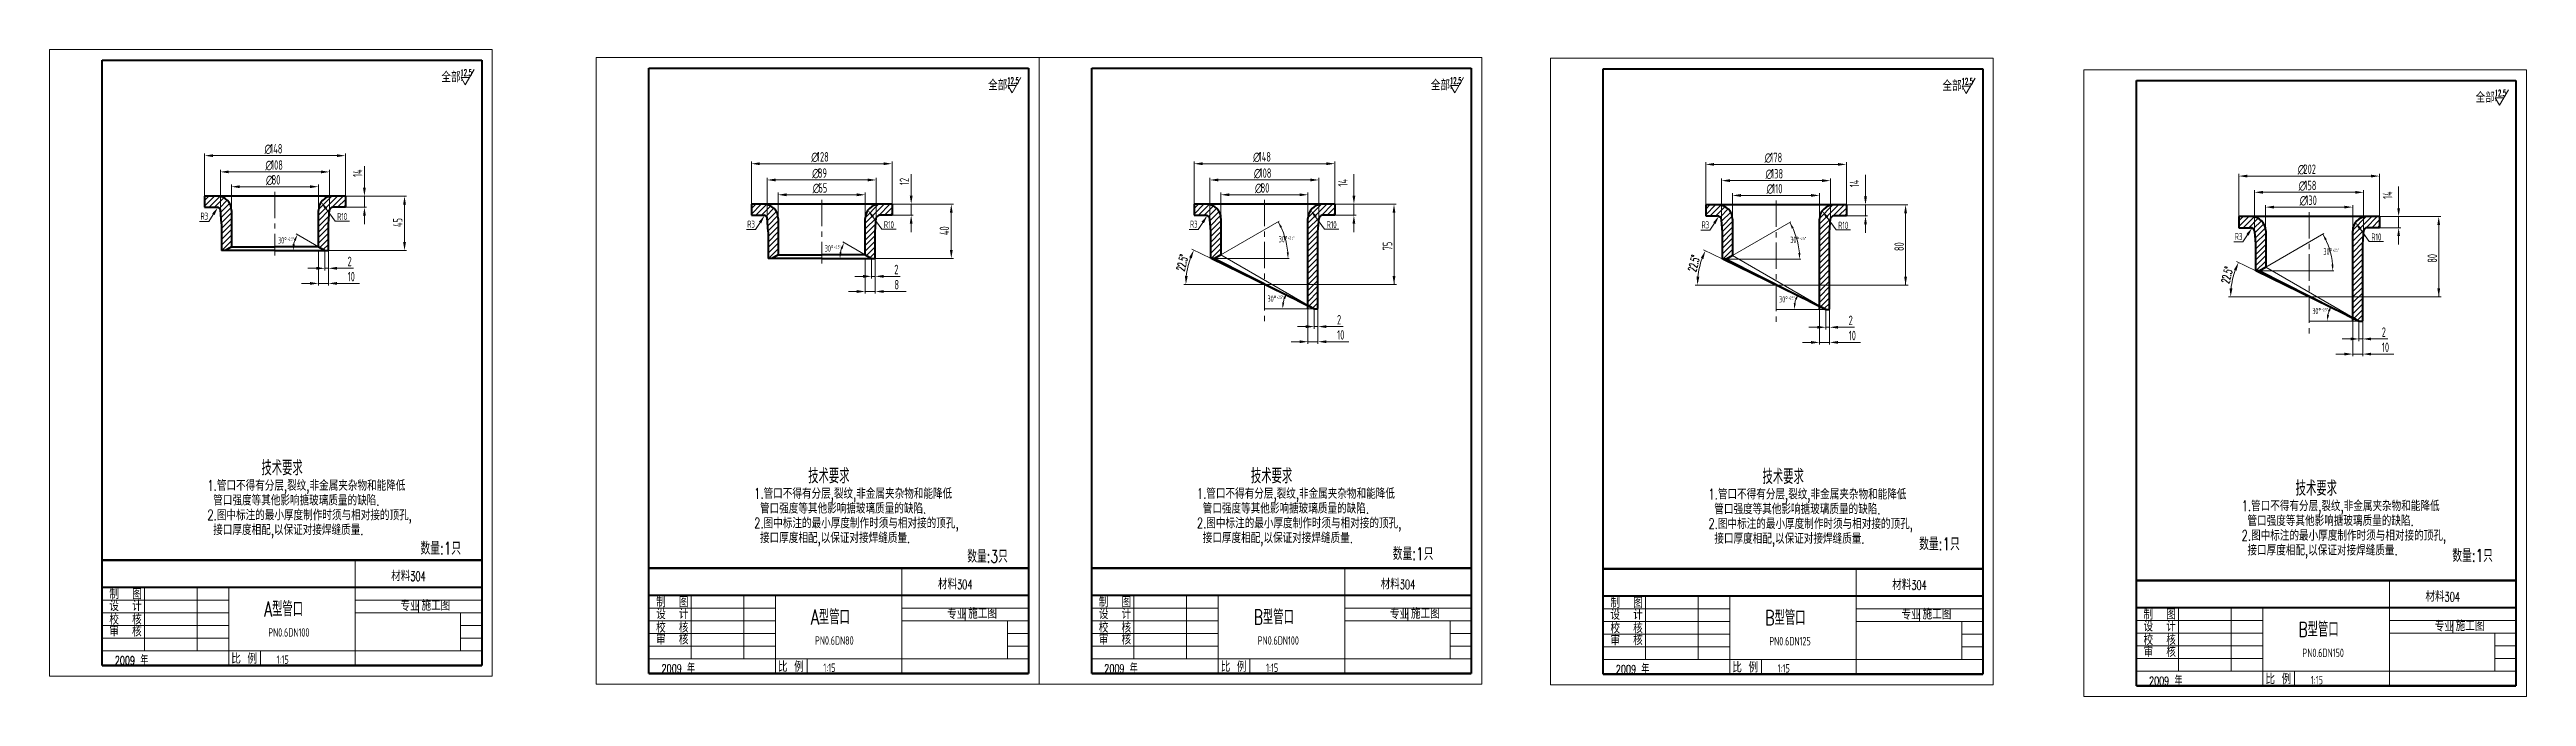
# Model space of a CAD drawing. Extents: x 2514 to 4956, y -860 to 401.
# Drawn here: x 3599 to 4774, y 9 to 316 of the extents above; entities that cross this region are included whole.
import ezdxf

# ---------------------------------------------------------------- set-up
doc = ezdxf.new("R2010")
doc.units = 0
doc.header["$LTSCALE"] = 5
doc.header["$MEASUREMENT"] = 0
doc.linetypes.add('CENTER', pattern=[2, 1.25, -0.25, 0.25, -0.25])
doc.layers.get('0').update_dxf_attribs({"linetype": 'CONTINUOUS', "lineweight": 18})
for name, color, linetype, lineweight in [('1', 1, 'CONTINUOUS', 40), ('2', 7, 'CENTER', 18), ('5', 7, 'CONTINUOUS', 18)]:
    doc.layers.add(name, color=color, linetype=linetype, lineweight=lineweight)
doc.styles.add('HZ', font='txt', dxfattribs={"width": 0.5, "bigfont": 'hztxt'})
doc.styles.get("Standard").update_dxf_attribs({"font": 'isocp.shx', "width": 0.707, "bigfont": 'hztxt.shx'})

msp = doc.modelspace()

# ---------------------------------------------------------------- texts
at = {"linetype": 'Continuous'}
for s, height, width, p in [('全部:', 5, 0.7, (3784.46354, 300.05259)), ('全部:', 5, 0.7, (4043.81219, 296.22995)), ('全部:', 5, 0.7, (4253.81219, 296.22995)), ('全部:', 5, 0.7, (4496.48032, 295.91489)), ('全部:', 5, 0.7, (4749.37601, 290.37323)), ('+2.5%%D', 1.5, 0.63, (3711.41173, 225.00343)), ('+2.5%%D', 1.5, 0.63, (4186.06902, 225.57269)), ('+2.5%%D', 1.5, 0.63, (4428.73715, 225.25763)), ('+2.5%%D', 1.5, 0.63, (3970.76038, 221.18079)), ('+2.5%%D', 1.5, 0.63, (4681.63284, 219.71598)), ('+2.5%%D', 1.5, 0.63, (4180.76038, 197.36509)), ('+2.5%%D', 1.5, 0.63, (4423.42851, 197.05003)), ('+2.5%%D', 1.5, 0.63, (4676.32421, 191.50838)), ('PN0.6DN100', 4, 0.63, (3702.35131, 37.20767)), ('PN0.6DN80', 4, 0.63, (3961.69996, 33.38502)), ('PN0.6DN100', 4, 0.63, (4171.69996, 33.38502)), ('PN0.6DN125', 4, 0.63, (4414.36809, 33.06996)), ('PN0.6DN150', 4, 0.63, (4667.26378, 27.52831))]:
    msp.add_text(s, height=height, dxfattribs=dict(at, width=width)).set_placement(p)
at = {"linetype": 'Continuous', "style": 'HZ', "width": 0.5}
for p in [(3793.53828, 303.10988), (4052.88692, 299.28723), (4262.88692, 299.28723), (4505.55505, 298.97217), (4758.45075, 293.43052)]:
    msp.add_text('12.5', height=3, dxfattribs=at).set_placement(p)
for s, height, width, p in [('∅', 4.5, 0.6, (3700.5795, 266.24986)), ('148', 4.5, 0.6, (3703.2795, 266.24986)), ('∅', 4.5, 0.6, (3700.99249, 258.54566)), ('108', 4.5, 0.6, (3703.69249, 258.54566)), ('∅', 4.5, 0.6, (3959.92814, 262.42722)), ('∅', 4.5, 0.6, (3960.34114, 254.72302)), ('128', 4.5, 0.6, (3962.62814, 262.42722)), ('89', 4.5, 0.6, (3963.04114, 254.72302)), ('∅', 4.5, 0.6, (4169.47814, 262.42722)), ('∅', 4.5, 0.6, (4169.89114, 254.72302)), ('148', 4.5, 0.6, (4172.17814, 262.42722)), ('108', 4.5, 0.6, (4172.59114, 254.72302)), ('∅', 4.5, 0.6, (4412.14627, 262.11216)), ('∅', 4.5, 0.6, (4412.55927, 254.40796)), ('178', 4.5, 0.6, (4414.84627, 262.11216)), ('138', 4.5, 0.6, (4415.25927, 254.40796)), ('∅', 4.5, 0.6, (4665.04197, 256.5705)), ('202', 4.5, 0.6, (4667.74197, 256.5705)), ('∅', 4.5, 0.6, (3701.26786, 251.52412)), ('80', 4.5, 0.6, (3703.96786, 251.52412)), ('∅', 4.5, 0.6, (3960.6165, 247.70148)), ('65', 4.5, 0.6, (3963.3165, 247.70148)), ('∅', 4.5, 0.6, (4170.3915, 247.70148)), ('80', 4.5, 0.6, (4173.0915, 247.70148)), ('∅', 4.5, 0.6, (4413.05963, 247.38642)), ('110', 4.5, 0.6, (4415.75963, 247.38642)), ('∅', 4.5, 0.6, (4665.45496, 248.86631)), ('158', 4.5, 0.6, (4668.15496, 248.86631)), ('R10', 3.375, 0.63, (3735.04023, 234.67733)), ('∅', 4.5, 0.6, (4665.95533, 241.84477)), ('130', 4.5, 0.6, (4668.65533, 241.84477)), ('30%%d', 3, 0.63, (3706.9991, 223.58507)), ('R10', 3.375, 0.63, (3994.38887, 230.85468)), ('30%%d', 3, 0.63, (4181.65639, 224.15433)), ('R10', 3.375, 0.63, (4204.38887, 230.85468)), ('30%%d', 3, 0.63, (4424.32452, 223.83927)), ('R10', 3.375, 0.63, (4447.05701, 230.53962)), ('R10', 3.375, 0.63, (4699.9527, 224.99797)), ('2', 4.5, 0.6, (3739.96598, 212.83771)), ('30%%d', 3, 0.63, (3966.34775, 219.76243)), ('2', 4.5, 0.6, (3999.31463, 209.01507)), ('30%%d', 3, 0.63, (4677.22021, 218.29762)), ('10', 4.5, 0.6, (3740.03348, 205.66888)), ('8', 4.5, 0.6, (3999.38213, 201.84623)), ('30%%d', 3, 0.63, (4176.34775, 195.94673)), ('2', 4.5, 0.6, (4209.31463, 185.19937)), ('30%%d', 3, 0.63, (4419.01588, 195.63167)), ('2', 4.5, 0.6, (4451.98276, 184.88431)), ('30%%d', 3, 0.63, (4671.91157, 190.09002)), ('10', 4.5, 0.6, (4209.38213, 178.03054)), ('10', 4.5, 0.6, (4452.05026, 177.71547)), ('10', 4.5, 0.6, (4704.94595, 172.17382)), ('2', 4.5, 0.6, (4704.87845, 179.34266)), ('1:15', 4, 0.63, (3706.31668, 24.30381)), ('1:15', 4, 0.63, (3965.66533, 20.48117)), ('1:15', 4, 0.63, (4175.66533, 20.48117)), ('1:15', 4, 0.63, (4418.33346, 20.1661)), ('1:15', 4, 0.63, (4671.22915, 14.62445))]:
    msp.add_text(s, height=height, dxfattribs=dict(width=width)).set_placement(p)
at = {"width": 0.6}
for s, p in [('14', (3746.97361, 255.1302)), ('12', (4006.32225, 251.30756)), ('14', (4214.33397, 250.57997)), ('14', (4457.0021, 250.26491)), ('14', (4709.8978, 244.72326)), ('45', (3765.99479, 231.42293)), ('40', (4025.34344, 227.60029)), ('75', (4235.53605, 220.34318)), ('80', (4478.20418, 220.02812)), ('80', (4731.09988, 214.48647))]:
    msp.add_text(s, height=4.5, rotation=90, dxfattribs=at).set_placement(p)
at = {"style": 'HZ'}
for s, height, width, p in [('1.管口不得有分层,裂纹,非金属夹杂物和能降低', 5, 0.7, (3673.46679, 106.38636)), ('1.管口不得有分层,裂纹,非金属夹杂物和能降低', 5, 0.7, (3932.81544, 102.56372)), ('1.管口不得有分层,裂纹,非金属夹杂物和能降低', 5, 0.7, (4142.81544, 102.56372)), ('1.管口不得有分层,裂纹,非金属夹杂物和能降低', 5, 0.7, (4385.48357, 102.24866)), ('2.图中标注的最小厚度制作时须与相对接的顶孔,', 5, 0.7, (3673.46679, 92.38636)), ('  管口强度等其他影响搪玻璃质量的缺陷.', 5, 0.7, (3670.0201, 99.38636)), ('2.图中标注的最小厚度制作时须与相对接的顶孔,', 5, 0.7, (3932.81544, 88.56372)), ('  管口强度等其他影响搪玻璃质量的缺陷.', 5, 0.7, (3929.36875, 95.56372)), ('2.图中标注的最小厚度制作时须与相对接的顶孔,', 5, 0.7, (4142.81544, 88.56372)), ('  管口强度等其他影响搪玻璃质量的缺陷.', 5, 0.7, (4139.36875, 95.56372)), ('  管口强度等其他影响搪玻璃质量的缺陷.', 5, 0.7, (4382.03688, 95.24866)), ('1.管口不得有分层,裂纹,非金属夹杂物和能降低', 5, 0.7, (4638.37926, 96.707)), ('  管口强度等其他影响搪玻璃质量的缺陷.', 5, 0.7, (4634.93258, 89.707)), ('  接口厚度相配,以保证对接焊缝质量.', 5, 0.7, (3670.0201, 85.38636)), ('  接口厚度相配,以保证对接焊缝质量.', 5, 0.7, (3929.36875, 81.56372)), ('  接口厚度相配,以保证对接焊缝质量.', 5, 0.7, (4139.36875, 81.56372)), ('2.图中标注的最小厚度制作时须与相对接的顶孔,', 5, 0.7, (4385.48357, 88.24866)), ('  接口厚度相配,以保证对接焊缝质量.', 5, 0.7, (4382.03688, 81.24866)), ('2.图中标注的最小厚度制作时须与相对接的顶孔,', 5, 0.7, (4638.37926, 82.707)), ('  接口厚度相配,以保证对接焊缝质量.', 5, 0.7, (4634.93258, 75.707)), ('制  图', 5, 0.7, (3626.97376, 54.94828)), ('材料:', 5, 0.7, (3760.66431, 63.525)), ('304', 4.5, 0.63, (3769.75001, 63.54583)), ('材料:', 5, 0.7, (4020.01295, 59.70236)), ('304', 4.5, 0.63, (4029.09866, 59.72319)), ('材料:', 5, 0.7, (4230.01295, 59.70236)), ('304', 4.5, 0.63, (4239.09866, 59.72319)), ('材料:', 5, 0.7, (4472.68108, 59.3873)), ('304', 4.5, 0.63, (4481.76679, 59.40812)), ('材料:', 5, 0.7, (4725.57678, 53.84564)), ('校  核', 5, 0.7, (3626.97376, 42.87649)), ('设  计', 5, 0.7, (3626.97376, 49.34352)), ('A型管口', 7, 0.7, (3700.39437, 46.83234)), ('专业', 5, 0.7, (3765.07335, 49.34352)), ('施工图', 5, 0.7, (3775.0318, 49.56498)), ('制  图', 5, 0.7, (3886.32241, 51.12564)), ('设  计', 5, 0.7, (3886.32241, 45.52088)), ('A型管口', 7, 0.7, (3959.74302, 43.0097)), ('专业', 5, 0.7, (4024.42199, 45.52088)), ('施工图', 5, 0.7, (4034.38044, 45.74234)), ('制  图', 5, 0.7, (4096.32241, 51.12564)), ('设  计', 5, 0.7, (4096.32241, 45.52088)), ('B型管口', 7, 0.7, (4169.74302, 43.0097)), ('专业', 5, 0.7, (4234.42199, 45.52088)), ('施工图', 5, 0.7, (4244.38044, 45.74234)), ('制  图', 5, 0.7, (4338.99054, 50.81058)), ('设  计', 5, 0.7, (4338.99054, 45.20582)), ('B型管口', 7, 0.7, (4412.41115, 42.69463)), ('专业', 5, 0.7, (4477.09012, 45.20582)), ('施工图', 5, 0.7, (4487.04857, 45.42727)), ('制  图', 5, 0.7, (4591.88623, 45.26892)), ('304', 4.5, 0.63, (4734.66248, 53.86647)), ('审  核', 5, 0.7, (3626.97376, 37.27173)), ('校  核', 5, 0.7, (3886.32241, 39.05385)), ('审  核', 5, 0.7, (3886.32241, 33.44909)), ('校  核', 5, 0.7, (4096.32241, 39.05385)), ('审  核', 5, 0.7, (4096.32241, 33.44909)), ('校  核', 5, 0.7, (4338.99054, 38.73879)), ('审  核', 5, 0.7, (4338.99054, 33.13403)), ('校  核', 5, 0.7, (4591.88623, 33.19713)), ('设  计', 5, 0.7, (4591.88623, 39.66416)), ('B型管口', 7, 0.7, (4665.30684, 37.15298)), ('专业', 5, 0.7, (4729.98582, 39.66416)), ('施工图', 5, 0.7, (4739.94427, 39.88562)), ('2009 年', 4, 0.7, (3629.56313, 23.90653)), ('比 例', 5, 0.7, (3684.80296, 24.33767)), ('2009 年', 4, 0.7, (3888.91178, 20.08389)), ('比 例', 5, 0.7, (3944.15161, 20.51503)), ('2009 年', 4, 0.7, (4098.91178, 20.08389)), ('比 例', 5, 0.7, (4154.15161, 20.51503)), ('2009 年', 4, 0.7, (4341.57991, 19.76883)), ('比 例', 5, 0.7, (4396.81974, 20.19997)), ('审  核', 5, 0.7, (4591.88623, 27.59237)), ('2009 年', 4, 0.7, (4594.4756, 14.22718)), ('比 例', 5, 0.7, (4649.71544, 14.65831))]:
    msp.add_text(s, height=height, dxfattribs=dict(at, width=width)).set_placement(p)
at = {"layer": '1', "linetype": 'Continuous', "style": 'HZ', "width": 0.5}
for p in [(4136.94064, 210.22645), (4379.60877, 209.91139), (4632.50447, 204.36973)]:
    msp.add_text('22.5°', height=4, rotation=75.94593645, dxfattribs=at).set_placement(p)
at = {"layer": '1', "width": 0.7}
for p in [(3699.12406, 113.70181), (3958.4727, 109.87917), (4168.4727, 109.87917), (4411.14083, 109.56411), (4664.03653, 104.02245)]:
    msp.add_text('技术要求', height=7, dxfattribs=at).set_placement(p)
at = {"layer": '1', "style": 'HZ', "width": 0.7}
for s, p in [('数量:1只', (3774.55441, 76.10416)), ('数量:1只', (4485.45617, 78.17401)), ('数量:3只', (4033.90305, 72.28152)), ('数量:1只', (4235.76914, 73.5253)), ('数量:1只', (4738.35186, 72.63236))]:
    msp.add_text(s, height=6, dxfattribs=at).set_placement(p)
at = {"layer": '5', "width": 0.63}
for p in [(3670.2328, 234.89342), (3929.58144, 231.07078), (4139.58144, 231.07078), (4382.24958, 230.75572), (4635.14527, 225.21406)]:
    msp.add_text('R3', height=3.375, dxfattribs=at).set_placement(p)

# ---------------------------------------------------------------- linework, layer by layer
for p, q in [((3598.60473, 315.54519), (3808.60473, 315.54519)), ((3598.60473, 18.54519), (3598.60473, 315.54519)), ((3808.60473, 315.54519), (3808.60473, 18.54519)), ((3857.95337, 14.72255), (3857.95337, 311.72255)), ((3857.95337, 311.72255), (4067.95337, 311.72255)), ((4067.95337, 311.72255), (4277.95337, 311.72255)), ((4067.95337, 14.72255), (4067.95337, 311.72255)), ((4067.95337, 311.72255), (4067.95337, 14.72255)), ((4277.95337, 311.72255), (4277.95337, 14.72255)), ((4310.6215, 311.40749), (4520.6215, 311.40749)), ((4310.6215, 14.40749), (4310.6215, 311.40749)), ((4520.6215, 311.40749), (4520.6215, 14.40749)), ((4563.5172, 8.86583), (4563.5172, 305.86583)), ((4563.5172, 305.86583), (4773.5172, 305.86583)), ((4773.5172, 305.86583), (4773.5172, 8.86583)), ((3672.16786, 246.02895), (3672.16786, 266.24986)), ((3676.16786, 265.24986), (3734.91786, 265.24986)), ((3679.64507, 239.53942), (3679.64507, 258.54566)), ((3731.3802, 238.20544), (3731.3802, 258.54566)), ((3738.91786, 246.02895), (3738.91786, 266.24986)), ((3747.97361, 250.02895), (3747.97361, 260.28145)), ((3931.5165, 242.20631), (3931.5165, 262.42722)), ((3935.5165, 261.42722), (3994.2665, 261.42722)), ((3998.2665, 242.20631), (3998.2665, 262.42722)), ((4141.5165, 242.20631), (4141.5165, 262.42722)), ((4145.5165, 261.42722), (4204.2665, 261.42722)), ((4208.2665, 242.20631), (4208.2665, 262.42722)), ((4384.18463, 241.89125), (4384.18463, 262.11216)), ((4388.18463, 261.11216), (4446.93463, 261.11216)), ((4450.93463, 241.89125), (4450.93463, 262.11216)), ((3683.64507, 257.54566), (3727.3802, 257.54566)), ((3684.85658, 240.65994), (3684.85658, 251.52412)), ((3688.85658, 250.52412), (3722.16786, 250.52412)), ((3726.16786, 239.27895), (3726.16786, 251.52412)), ((3938.99372, 235.71678), (3938.99372, 254.72302)), ((3942.99372, 253.72302), (3986.72885, 253.72302)), ((3944.20523, 236.83729), (3944.20523, 247.70148)), ((3985.5165, 235.45631), (3985.5165, 247.70148)), ((3990.72885, 234.3828), (3990.72885, 254.72302)), ((4007.32225, 246.20631), (4007.32225, 256.45881)), ((4148.99372, 235.71678), (4148.99372, 254.72302)), ((4152.99372, 253.72302), (4196.72885, 253.72302)), ((4154.20523, 236.83729), (4154.20523, 247.70148)), ((4195.5165, 235.45631), (4195.5165, 247.70148)), ((4200.72885, 234.3828), (4200.72885, 254.72302)), ((4217.32225, 246.20631), (4217.32225, 256.45881)), ((4391.66185, 235.40172), (4391.66185, 254.40796)), ((4395.66185, 253.40796), (4439.39698, 253.40796)), ((4396.87336, 236.52223), (4396.87336, 247.38642)), ((4438.18463, 235.14125), (4438.18463, 247.38642)), ((4443.39698, 234.06774), (4443.39698, 254.40796)), ((4459.99038, 245.89125), (4459.99038, 256.14375)), ((4637.08033, 236.34959), (4637.08033, 256.5705)), ((4641.08033, 255.5705), (4699.83033, 255.5705)), ((4644.55754, 229.86006), (4644.55754, 248.86631)), ((4648.55754, 247.86631), (4692.29267, 247.86631)), ((4696.29267, 228.52609), (4696.29267, 248.86631)), ((4703.83033, 236.34959), (4703.83033, 256.5705)), ((4712.88608, 240.34959), (4712.88608, 250.60209)), ((3672.16786, 241.33969), (3676.85712, 246.02895)), ((3672.16786, 243.99134), (3674.20547, 246.02895)), ((3676.28659, 237.39855), (3674.09665, 234.04621)), ((3674.25877, 240.77895), (3679.39609, 245.91627)), ((3676.91042, 240.77895), (3681.35865, 245.22717)), ((3679.17431, 240.39118), (3682.88764, 244.10452)), ((3679.74251, 238.30774), (3684.04089, 242.60612)), ((3679.9369, 235.85048), (3684.77008, 240.68366)), ((3680.13129, 233.39322), (3684.91786, 238.17979)), ((3680.16473, 230.77501), (3684.91786, 235.52813)), ((3726.16786, 237.00338), (3735.19343, 246.02895)), ((3726.16786, 234.35173), (3731.46391, 239.64778)), ((3726.16786, 231.70008), (3731.22017, 236.75238)), ((3726.17897, 239.66614), (3732.53067, 246.01784)), ((3729.82673, 240.03379), (3734.05875, 234.22148)), ((3732.54903, 240.7329), (3737.84508, 246.02895)), ((3735.24673, 240.77895), (3738.91786, 244.45008)), ((3737.89838, 240.77895), (3738.91786, 241.79843)), ((3738.91786, 246.02895), (3748.97361, 246.02895)), ((3738.91786, 240.77895), (3748.97361, 240.77895)), ((3747.97361, 240.77895), (3747.97361, 246.02895)), ((3747.97361, 236.77895), (3747.97361, 232.77895)), ((3748.97361, 246.02895), (3758.85127, 246.02895)), ((3758.85127, 246.02895), (3767.99479, 246.02895)), ((3766.99479, 242.02895), (3766.99479, 224.29026)), ((3931.5165, 240.1687), (3933.55412, 242.20631)), ((3931.5165, 237.51704), (3936.20577, 242.20631)), ((3933.60742, 236.95631), (3938.74473, 242.09362)), ((3936.25907, 236.95631), (3940.70729, 241.40453)), ((3938.52295, 236.56854), (3942.23629, 240.28188)), ((3939.09115, 234.48509), (3943.38953, 238.78347)), ((3939.28555, 232.02783), (3944.11872, 236.86101)), ((3948.20523, 246.70148), (3981.5165, 246.70148)), ((3985.5165, 233.18074), (3994.54208, 242.20631)), ((3985.5165, 230.52908), (3990.81256, 235.82514)), ((3985.52762, 235.8435), (3991.87931, 242.19519)), ((3989.17538, 236.21114), (3993.40739, 230.39883)), ((3991.89767, 236.91026), (3997.19373, 242.20631)), ((3994.59538, 236.95631), (3998.2665, 240.62743)), ((3997.24703, 236.95631), (3998.2665, 237.97578)), ((3998.2665, 242.20631), (4008.32225, 242.20631)), ((3998.2665, 236.95631), (4008.32225, 236.95631)), ((4007.32225, 236.95631), (4007.32225, 242.20631)), ((4008.32225, 242.20631), (4018.19991, 242.20631)), ((4018.19991, 242.20631), (4027.34344, 242.20631)), ((4026.34344, 238.20631), (4026.34344, 220.46762)), ((4141.5165, 240.1687), (4143.55412, 242.20631)), ((4141.5165, 237.51704), (4146.20577, 242.20631)), ((4143.60742, 236.95631), (4148.74473, 242.09362)), ((4146.25907, 236.95631), (4150.70729, 241.40453)), ((4148.52295, 236.56854), (4152.23629, 240.28188)), ((4149.09115, 234.48509), (4153.38953, 238.78347)), ((4149.28555, 232.02783), (4154.11872, 236.86101)), ((4158.20523, 246.70148), (4191.5165, 246.70148)), ((4195.5165, 233.18074), (4204.54208, 242.20631)), ((4195.5165, 230.52908), (4200.81256, 235.82514)), ((4195.52762, 235.8435), (4201.87931, 242.19519)), ((4199.17538, 236.21114), (4203.40739, 230.39883)), ((4201.89767, 236.91026), (4207.19373, 242.20631)), ((4204.59538, 236.95631), (4208.2665, 240.62743)), ((4207.24703, 236.95631), (4208.2665, 237.97578)), ((4208.2665, 242.20631), (4218.32225, 242.20631)), ((4208.2665, 236.95631), (4218.32225, 236.95631)), ((4217.32225, 236.95631), (4217.32225, 242.20631)), ((4218.32225, 242.20631), (4228.19991, 242.20631)), ((4228.19991, 242.20631), (4237.34344, 242.20631)), ((4236.34344, 238.20631), (4236.34344, 204.16238)), ((4384.18463, 237.20198), (4388.8739, 241.89125)), ((4384.18463, 239.85363), (4386.22225, 241.89125)), ((4386.27555, 236.64125), (4391.41286, 241.77856)), ((4388.9272, 236.64125), (4393.37542, 241.08947)), ((4391.19108, 236.25348), (4394.90442, 239.96682)), ((4391.75928, 234.17003), (4396.05766, 238.46841)), ((4391.95368, 231.71277), (4396.78685, 236.54595)), ((4400.87336, 246.38642), (4434.18463, 246.38642)), ((4438.18463, 232.86567), (4447.21021, 241.89125)), ((4438.18463, 230.21402), (4443.48069, 235.51008)), ((4438.19575, 235.52844), (4444.54744, 241.88013)), ((4441.84351, 235.89608), (4446.07552, 230.08377)), ((4444.56581, 236.59519), (4449.86186, 241.89125)), ((4447.26351, 236.64125), (4450.93463, 240.31237)), ((4449.91516, 236.64125), (4450.93463, 237.66072)), ((4450.93463, 241.89125), (4460.99038, 241.89125)), ((4450.93463, 236.64125), (4460.99038, 236.64125)), ((4459.99038, 236.64125), (4459.99038, 241.89125)), ((4460.99038, 241.89125), (4470.86804, 241.89125)), ((4470.86804, 241.89125), (4480.01157, 241.89125)), ((4479.01157, 237.89125), (4479.01157, 203.84732)), ((4637.08033, 234.31198), (4639.11794, 236.34959)), ((4637.08033, 231.66033), (4641.76959, 236.34959)), ((4639.17124, 231.09959), (4644.30856, 236.23691)), ((4641.82289, 231.09959), (4646.27112, 235.54782)), ((4649.76906, 230.98058), (4649.76906, 241.84477)), ((4653.76906, 240.84477), (4687.08033, 240.84477)), ((4691.08033, 229.59959), (4691.08033, 241.84477)), ((4691.08033, 227.32402), (4700.1059, 236.34959)), ((4691.09144, 229.98678), (4697.44314, 236.33848)), ((4697.4615, 231.05354), (4702.75755, 236.34959)), ((4703.83033, 236.34959), (4713.88608, 236.34959)), ((4712.88608, 231.09959), (4712.88608, 236.34959)), ((4713.88608, 236.34959), (4723.76374, 236.34959)), ((4723.76374, 236.34959), (4732.90727, 236.34959)), ((3674.09665, 234.04621), (3669.81127, 234.04621)), ((3680.16473, 228.12336), (3684.91786, 232.87648)), ((3680.16473, 225.47171), (3684.91786, 230.22483)), ((3680.16473, 222.82006), (3684.91786, 227.57318)), ((3680.28659, 220.29026), (3684.91786, 224.92153)), ((3726.16786, 229.04843), (3730.99238, 233.87294)), ((3726.16786, 226.39678), (3730.92098, 231.1499)), ((3726.16786, 223.74513), (3730.92098, 228.49825)), ((3726.75672, 221.68234), (3730.92098, 225.8466)), ((3734.05875, 234.22148), (3740.8505, 234.23972)), ((3933.44529, 230.22357), (3929.15991, 230.22357)), ((3935.63523, 233.57591), (3933.44529, 230.22357)), ((3939.47994, 229.57058), (3944.2665, 234.35714)), ((3939.51338, 226.95237), (3944.2665, 231.70549)), ((3939.51338, 224.30072), (3944.2665, 229.05384)), ((3939.51338, 221.64907), (3944.2665, 226.40219)), ((3939.51338, 218.99742), (3944.2665, 223.75054)), ((3985.5165, 227.87743), (3990.56881, 232.92974)), ((3985.5165, 225.22578), (3990.34102, 230.0503)), ((3985.5165, 222.57413), (3990.26963, 227.32726)), ((3985.5165, 219.92248), (3990.26963, 224.67561)), ((3993.40739, 230.39883), (4000.19915, 230.41708)), ((4007.32225, 232.95631), (4007.32225, 228.95631)), ((4143.44529, 230.22357), (4139.15991, 230.22357)), ((4145.63523, 233.57591), (4143.44529, 230.22357)), ((4149.47994, 229.57058), (4154.2665, 234.35714)), ((4149.51338, 226.95237), (4154.2665, 231.70549)), ((4149.51338, 224.30072), (4154.2665, 229.05384)), ((4149.51338, 221.64907), (4154.2665, 226.40219)), ((4149.51338, 218.99742), (4154.2665, 223.75054)), ((4151.2665, 216.46762), (4181.84835, 234.12902)), ((4195.5165, 227.87743), (4200.56881, 232.92974)), ((4195.5165, 225.22578), (4200.34102, 230.0503)), ((4195.5165, 222.57413), (4200.26963, 227.32726)), ((4195.5165, 219.92248), (4200.26963, 224.67561)), ((4203.40739, 230.39883), (4210.19915, 230.41708)), ((4217.32225, 232.95631), (4217.32225, 228.95631)), ((4386.11343, 229.9085), (4381.82804, 229.9085)), ((4388.30336, 233.26085), (4386.11343, 229.9085)), ((4392.14807, 229.25551), (4396.93463, 234.04208)), ((4392.18151, 226.63731), (4396.93463, 231.39043)), ((4392.18151, 223.98566), (4396.93463, 228.73878)), ((4392.18151, 221.33401), (4396.93463, 226.08713)), ((4392.18151, 218.68235), (4396.93463, 223.43548)), ((4393.93463, 216.15256), (4424.51648, 233.81396)), ((4438.18463, 227.56237), (4443.23694, 232.61468)), ((4438.18463, 224.91072), (4443.00915, 229.73524)), ((4438.18463, 222.25907), (4442.93776, 227.0122)), ((4438.18463, 219.60742), (4442.93776, 224.36055)), ((4446.07552, 230.08377), (4452.86728, 230.10202)), ((4459.99038, 232.64125), (4459.99038, 228.64125)), ((4639.00912, 224.36685), (4634.72374, 224.36685)), ((4641.19906, 227.71919), (4639.00912, 224.36685)), ((4644.08678, 230.71182), (4647.80012, 234.42516)), ((4644.65498, 228.62838), (4648.95336, 232.92676)), ((4644.84937, 226.17112), (4649.68255, 231.0043)), ((4645.04376, 223.71386), (4649.83033, 228.50043)), ((4645.07721, 221.09565), (4649.83033, 225.84878)), ((4646.83033, 210.6109), (4677.41217, 228.27231)), ((4691.08033, 224.67237), (4696.37638, 229.96842)), ((4691.08033, 222.02072), (4696.13264, 227.07303)), ((4691.08033, 219.36907), (4695.90485, 224.19358)), ((4694.7392, 230.35443), (4698.97122, 224.54212)), ((4698.97122, 224.54212), (4705.76298, 224.56036)), ((4700.1592, 231.09959), (4703.83033, 234.77072)), ((4702.81085, 231.09959), (4703.83033, 232.11907)), ((4703.83033, 231.09959), (4713.88608, 231.09959)), ((4712.88608, 227.09959), (4712.88608, 223.09959)), ((4731.90727, 232.34959), (4731.90727, 198.30567)), ((3684.33211, 221.68413), (3684.91786, 222.26988)), ((3725.16786, 211.83771), (3721.16786, 211.83771)), ((3726.16786, 220.19045), (3726.16786, 203.66888)), ((3728.4378, 220.71176), (3730.92098, 223.19495)), ((3729.16786, 220.29026), (3729.16786, 210.83771)), ((3729.16786, 211.83771), (3730.92098, 211.83771)), ((3730.66795, 220.29026), (3730.94272, 220.56504)), ((3730.92098, 220.29026), (3730.92098, 210.83771)), ((3730.92098, 220.29026), (3767.99479, 220.29026)), ((3734.92098, 211.83771), (3742.81098, 211.83771)), ((3939.63523, 216.46762), (3944.2665, 221.09889)), ((3943.68075, 217.86149), (3944.2665, 218.44724)), ((3985.5165, 216.36781), (3985.5165, 199.84623)), ((3986.10536, 217.85969), (3990.26963, 222.02396)), ((3987.78644, 216.88912), (3990.26963, 219.37231)), ((3988.5165, 216.46762), (3988.5165, 207.01507)), ((3990.01659, 216.46762), (3990.29137, 216.74239)), ((3990.26963, 216.46762), (4027.34344, 216.46762)), ((3990.26963, 216.46762), (3990.26963, 207.01507)), ((4149.63523, 216.46762), (4154.2665, 221.09889)), ((4151.2665, 216.46762), (4186.58186, 216.46762)), ((4153.68075, 217.86149), (4154.2665, 218.44724)), ((4195.5165, 217.27083), (4200.26963, 222.02396)), ((4195.5165, 214.61918), (4200.26963, 219.37231)), ((4195.5165, 211.96753), (4200.26963, 216.72066)), ((4195.5165, 209.31588), (4200.26963, 214.06901)), ((4392.30337, 216.15256), (4396.93463, 220.78383)), ((4393.93463, 216.15256), (4429.24999, 216.15256)), ((4396.34888, 217.54643), (4396.93463, 218.13218)), ((4438.18463, 216.95577), (4442.93776, 221.7089)), ((4438.18463, 214.30412), (4442.93776, 219.05725)), ((4438.18463, 211.65247), (4442.93776, 216.40559)), ((4438.18463, 209.00082), (4442.93776, 213.75394)), ((4645.07721, 218.444), (4649.83033, 223.19712)), ((4645.07721, 215.79235), (4649.83033, 220.54547)), ((4645.07721, 213.1407), (4649.83033, 217.89382)), ((4645.19906, 210.6109), (4649.83033, 215.24217)), ((4649.24458, 212.00477), (4649.83033, 212.59052)), ((4691.08033, 216.71742), (4695.83345, 221.47054)), ((4691.08033, 214.06577), (4695.83345, 218.81889)), ((4691.08033, 211.41412), (4695.83345, 216.16724)), ((4691.08033, 208.76247), (4695.83345, 213.51559)), ((3722.16786, 204.66888), (3718.16786, 204.66888)), ((3726.16786, 204.66888), (3730.92098, 204.66888)), ((3730.92098, 210.83771), (3730.92098, 203.66888)), ((3734.92098, 204.66888), (3745.64598, 204.66888)), ((3981.5165, 200.84623), (3977.5165, 200.84623)), ((3984.5165, 208.01507), (3980.5165, 208.01507)), ((3985.5165, 200.84623), (3990.26963, 200.84623)), ((3988.5165, 208.01507), (3990.26963, 208.01507)), ((3990.26963, 207.01507), (3990.26963, 199.84623)), ((3994.26963, 208.01507), (4002.15963, 208.01507)), ((3994.26963, 200.84623), (4004.99463, 200.84623)), ((4155.89648, 204.16238), (4237.51494, 204.16238)), ((4174.8915, 204.16238), (4237.51494, 204.16238)), ((4195.60954, 206.75727), (4200.26963, 211.41736)), ((4195.60954, 204.10562), (4200.26963, 208.7657)), ((4195.60954, 201.45397), (4200.26963, 206.11405)), ((4195.60954, 198.80232), (4200.26963, 203.4624)), ((4195.60954, 196.15067), (4200.26963, 200.81075)), ((4398.56461, 203.84732), (4480.18307, 203.84732)), ((4417.55963, 203.84732), (4480.18307, 203.84732)), ((4438.27767, 206.44221), (4442.93776, 211.10229)), ((4438.27767, 203.79056), (4442.93776, 208.45064)), ((4438.27767, 201.13891), (4442.93776, 205.79899)), ((4438.27767, 198.48726), (4442.93776, 203.14734)), ((4438.27767, 195.83561), (4442.93776, 200.49569)), ((4646.83033, 210.6109), (4682.14569, 210.6109)), ((4691.08033, 206.11082), (4695.83345, 210.86394)), ((4691.08033, 203.45917), (4695.83345, 208.21229)), ((4691.17337, 200.90055), (4695.83345, 205.56064)), ((4691.17337, 198.2489), (4695.83345, 202.90899)), ((4691.17337, 195.59725), (4695.83345, 200.25734)), ((4174.8915, 192.65192), (4200.26963, 192.65192)), ((4195.5165, 192.55211), (4195.5165, 176.03054)), ((4195.60954, 193.49902), (4200.26963, 198.1591)), ((4197.78644, 193.07342), (4200.37398, 195.66096)), ((4198.5165, 192.65192), (4198.5165, 183.19937)), ((4200.01659, 192.65192), (4200.29137, 192.9267)), ((4200.26963, 192.65192), (4200.26963, 183.19937)), ((4417.55963, 192.33686), (4442.93776, 192.33686)), ((4438.18463, 192.23705), (4438.18463, 175.71547)), ((4438.27767, 193.18396), (4442.93776, 197.84404)), ((4440.45457, 192.75836), (4443.04211, 195.3459)), ((4441.18463, 192.33686), (4441.18463, 182.88431)), ((4442.68472, 192.33686), (4442.9595, 192.61163)), ((4442.93776, 192.33686), (4442.93776, 182.88431)), ((4651.4603, 198.30567), (4733.07877, 198.30567)), ((4670.45533, 198.30567), (4733.07877, 198.30567)), ((4691.17337, 192.9456), (4695.83345, 197.60569)), ((4691.17337, 190.29395), (4695.83345, 194.95404)), ((4691.17337, 187.6423), (4695.83345, 192.30239)), ((4693.35027, 187.21671), (4695.93781, 189.80424)), ((4191.5165, 177.03054), (4187.5165, 177.03054)), ((4194.5165, 184.19937), (4190.5165, 184.19937)), ((4195.5165, 177.03054), (4200.26963, 177.03054)), ((4198.5165, 184.19937), (4200.26963, 184.19937)), ((4200.26963, 183.19937), (4200.26963, 176.03054)), ((4204.26963, 184.19937), (4212.15963, 184.19937)), ((4204.26963, 177.03054), (4214.99463, 177.03054)), ((4434.18463, 176.71547), (4430.18463, 176.71547)), ((4437.18463, 183.88431), (4433.18463, 183.88431)), ((4438.18463, 176.71547), (4442.93776, 176.71547)), ((4441.18463, 183.88431), (4442.93776, 183.88431)), ((4442.93776, 182.88431), (4442.93776, 175.71547)), ((4446.93776, 183.88431), (4454.82776, 183.88431)), ((4446.93776, 176.71547), (4457.66276, 176.71547)), ((4670.45533, 186.79521), (4695.83345, 186.79521)), ((4690.08033, 178.34266), (4686.08033, 178.34266)), ((4691.08033, 186.6954), (4691.08033, 170.17382)), ((4694.08033, 186.79521), (4694.08033, 177.34266)), ((4694.08033, 178.34266), (4695.83345, 178.34266)), ((4695.58042, 186.79521), (4695.85519, 187.06998)), ((4695.83345, 186.79521), (4695.83345, 177.34266)), ((4695.83345, 177.34266), (4695.83345, 170.17382)), ((4699.83345, 178.34266), (4707.72345, 178.34266)), ((4687.08033, 171.17382), (4683.08033, 171.17382)), ((4691.08033, 171.17382), (4695.83345, 171.17382)), ((4699.83345, 171.17382), (4710.55845, 171.17382)), ((3743.60473, 73.54519), (3743.60473, 23.54519)), ((3643.60473, 60.54519), (3643.60473, 30.54519)), ((3668.60473, 60.54519), (3668.60473, 30.54519)), ((3683.60473, 60.54519), (3683.60473, 23.54519)), ((4002.95337, 69.72255), (4002.95337, 19.72255)), ((4212.95337, 69.72255), (4212.95337, 19.72255)), ((4455.6215, 69.40749), (4455.6215, 19.40749)), ((4708.5172, 63.86583), (4708.5172, 13.86583)), ((3683.60473, 54.54519), (3623.60473, 54.54519)), ((3683.60473, 48.54519), (3623.60473, 48.54519)), ((3803.60473, 54.54519), (3743.60473, 54.54519)), ((3803.60473, 54.54519), (3743.60473, 54.54519)), ((3803.60473, 48.54519), (3743.60473, 48.54519)), ((3803.60473, 48.54519), (3743.60473, 48.54519)), ((3773.60473, 54.54519), (3773.60473, 48.54519)), ((3793.60473, 30.54519), (3793.60473, 48.54519)), ((3942.95337, 50.72255), (3882.95337, 50.72255)), ((3902.95337, 56.72255), (3902.95337, 26.72255)), ((3927.95337, 56.72255), (3927.95337, 26.72255)), ((3942.95337, 56.72255), (3942.95337, 19.72255)), ((4062.95337, 50.72255), (4002.95337, 50.72255)), ((4062.95337, 50.72255), (4002.95337, 50.72255)), ((4032.95337, 50.72255), (4032.95337, 44.72255)), ((4152.95337, 50.72255), (4092.95337, 50.72255)), ((4112.95337, 56.72255), (4112.95337, 26.72255)), ((4137.95337, 56.72255), (4137.95337, 26.72255)), ((4152.95337, 56.72255), (4152.95337, 19.72255)), ((4272.95337, 50.72255), (4212.95337, 50.72255)), ((4272.95337, 50.72255), (4212.95337, 50.72255)), ((4242.95337, 50.72255), (4242.95337, 44.72255)), ((4395.6215, 50.40749), (4335.6215, 50.40749)), ((4355.6215, 56.40749), (4355.6215, 26.40749)), ((4380.6215, 56.40749), (4380.6215, 26.40749)), ((4395.6215, 56.40749), (4395.6215, 19.40749)), ((4515.6215, 50.40749), (4455.6215, 50.40749)), ((4515.6215, 50.40749), (4455.6215, 50.40749)), ((4485.6215, 50.40749), (4485.6215, 44.40749)), ((4608.5172, 50.86583), (4608.5172, 20.86583)), ((4633.5172, 50.86583), (4633.5172, 20.86583)), ((4648.5172, 50.86583), (4648.5172, 13.86583)), ((3683.60473, 42.54519), (3623.60473, 42.54519)), ((3623.60473, 36.54519), (3683.60473, 36.54519)), ((3803.60473, 42.54519), (3793.60473, 42.54519)), ((3803.60473, 36.54519), (3793.60473, 36.54519)), ((3942.95337, 44.72255), (3882.95337, 44.72255)), ((3942.95337, 38.72255), (3882.95337, 38.72255)), ((4062.95337, 44.72255), (4002.95337, 44.72255)), ((4062.95337, 44.72255), (4002.95337, 44.72255)), ((4052.95337, 26.72255), (4052.95337, 44.72255)), ((4062.95337, 38.72255), (4052.95337, 38.72255)), ((4152.95337, 44.72255), (4092.95337, 44.72255)), ((4152.95337, 38.72255), (4092.95337, 38.72255)), ((4272.95337, 44.72255), (4212.95337, 44.72255)), ((4272.95337, 44.72255), (4212.95337, 44.72255)), ((4262.95337, 26.72255), (4262.95337, 44.72255)), ((4272.95337, 38.72255), (4262.95337, 38.72255)), ((4395.6215, 44.40749), (4335.6215, 44.40749)), ((4395.6215, 38.40749), (4335.6215, 38.40749)), ((4515.6215, 44.40749), (4455.6215, 44.40749)), ((4515.6215, 44.40749), (4455.6215, 44.40749)), ((4505.6215, 26.40749), (4505.6215, 44.40749)), ((4515.6215, 38.40749), (4505.6215, 38.40749)), ((4648.5172, 44.86583), (4588.5172, 44.86583)), ((4648.5172, 38.86583), (4588.5172, 38.86583)), ((4768.5172, 44.86583), (4708.5172, 44.86583)), ((4768.5172, 44.86583), (4708.5172, 44.86583)), ((4768.5172, 38.86583), (4708.5172, 38.86583)), ((4768.5172, 38.86583), (4708.5172, 38.86583)), ((4738.5172, 44.86583), (4738.5172, 38.86583)), ((4758.5172, 20.86583), (4758.5172, 38.86583)), ((3803.60473, 30.54519), (3623.60473, 30.54519)), ((3698.60473, 30.54519), (3698.60473, 23.54519)), ((3743.60473, 33.54519), (3743.60473, 23.54519)), ((3882.95337, 32.72255), (3942.95337, 32.72255)), ((4062.95337, 26.72255), (3882.95337, 26.72255)), ((3957.95337, 26.72255), (3957.95337, 19.72255)), ((4002.95337, 29.72255), (4002.95337, 19.72255)), ((4062.95337, 32.72255), (4052.95337, 32.72255)), ((4092.95337, 32.72255), (4152.95337, 32.72255)), ((4272.95337, 26.72255), (4092.95337, 26.72255)), ((4167.95337, 26.72255), (4167.95337, 19.72255)), ((4212.95337, 29.72255), (4212.95337, 19.72255)), ((4272.95337, 32.72255), (4262.95337, 32.72255)), ((4335.6215, 32.40749), (4395.6215, 32.40749)), ((4515.6215, 26.40749), (4335.6215, 26.40749)), ((4410.6215, 26.40749), (4410.6215, 19.40749)), ((4455.6215, 29.40749), (4455.6215, 19.40749)), ((4515.6215, 32.40749), (4505.6215, 32.40749)), ((4648.5172, 32.86583), (4588.5172, 32.86583)), ((4588.5172, 26.86583), (4648.5172, 26.86583)), ((4708.5172, 23.86583), (4708.5172, 13.86583)), ((4768.5172, 32.86583), (4758.5172, 32.86583)), ((4768.5172, 26.86583), (4758.5172, 26.86583)), ((3808.60473, 18.54519), (3598.60473, 18.54519)), ((4067.95337, 14.72255), (3857.95337, 14.72255)), ((4277.95337, 14.72255), (4067.95337, 14.72255)), ((4520.6215, 14.40749), (4310.6215, 14.40749)), ((4768.5172, 20.86583), (4588.5172, 20.86583)), ((4663.5172, 20.86583), (4663.5172, 13.86583)), ((4773.5172, 8.86583), (4563.5172, 8.86583))]:
    msp.add_line(p, q)
at = {"linetype": 'Continuous'}
for p, q in [((3795.80381, 298.84818), (3800.01042, 306.13425)), ((3793.80381, 302.31228), (3795.80381, 298.84818)), ((3793.80381, 302.31228), (3797.80381, 302.31228)), ((4053.15245, 298.48964), (4057.15245, 298.48964)), ((4053.15245, 298.48964), (4055.15245, 295.02554)), ((4055.15245, 295.02554), (4059.35907, 302.31161)), ((4263.15245, 298.48964), (4267.15245, 298.48964)), ((4263.15245, 298.48964), (4265.15245, 295.02554)), ((4265.15245, 295.02554), (4269.35907, 302.31161)), ((4505.82058, 298.17458), (4507.82058, 294.71047)), ((4505.82058, 298.17458), (4509.82058, 298.17458)), ((4507.82058, 294.71047), (4512.0272, 301.99655)), ((4760.71628, 289.16882), (4764.92289, 296.45489)), ((4758.71628, 292.63292), (4760.71628, 289.16882)), ((4758.71628, 292.63292), (4762.71628, 292.63292)), ((3726.16786, 222.02231), (3715.5221, 228.16865)), ((3985.5165, 218.19967), (3974.87074, 224.346)), ((4149.63523, 216.46762), (4140.47195, 220.93211)), ((4195.5165, 194.38397), (4154.2665, 218.19967)), ((4392.30337, 216.15256), (4383.14008, 220.61705)), ((4438.18463, 194.06891), (4396.93463, 217.88461)), ((4645.19906, 210.6109), (4636.03577, 215.0754)), ((4691.08033, 188.52726), (4649.83033, 212.34295)), ((4155.89648, 204.16238), (4136.60404, 204.16238)), ((4195.5165, 194.38397), (4184.87074, 200.53031)), ((4398.56461, 203.84732), (4379.27217, 203.84732)), ((4438.18463, 194.06891), (4427.53887, 200.21524)), ((4651.4603, 198.30567), (4632.16787, 198.30567)), ((4691.08033, 188.52726), (4680.43457, 194.67359))]:
    msp.add_line(p, q, dxfattribs=at)
for centre, radius, start, end in [((3729.16786, 220.29026), 15.00677, 161.47314848, 168.52685234), ((3988.5165, 216.46762), 15.00677, 161.47314848, 168.52685234), ((4174.8915, 204.16238), 37.28746, 160.17328872, 173.8506634), ((4417.55963, 203.84732), 37.28746, 160.17328872, 173.8506634), ((4670.45533, 198.30567), 37.28746, 160.17328872, 173.8506634), ((4198.5165, 192.65192), 15.00677, 161.47314848, 168.52685234), ((4198.5165, 192.65192), 15.00677, 161.47314848, 168.52685234), ((4441.18463, 192.33686), 15.00677, 161.47314848, 168.52685234), ((4441.18463, 192.33686), 15.00677, 161.47314848, 168.52685234), ((4694.08033, 186.79521), 15.00677, 161.47314848, 168.52685234), ((4694.08033, 186.79521), 15.00677, 161.47314848, 168.52685234)]:
    msp.add_arc(centre, radius, start, end, dxfattribs=at)
for centre in [(4151.2665, 216.46762), (4393.93463, 216.15256), (4646.83033, 210.6109)]:
    msp.add_arc(centre, 34.81536, 4.93864148, 30.00698137)
for points in [[(3676.16786, 265.91653), (3676.16786, 264.58319), (3672.16786, 265.24986)], [(3734.91786, 265.91653), (3734.91786, 264.58319), (3738.91786, 265.24986)], [(3935.5165, 262.09388), (3935.5165, 260.76055), (3931.5165, 261.42722)], [(3994.2665, 262.09388), (3994.2665, 260.76055), (3998.2665, 261.42722)], [(4145.5165, 262.09388), (4145.5165, 260.76055), (4141.5165, 261.42722)], [(4204.2665, 262.09388), (4204.2665, 260.76055), (4208.2665, 261.42722)], [(4388.18463, 261.77882), (4388.18463, 260.44549), (4384.18463, 261.11216)], [(4446.93463, 261.77882), (4446.93463, 260.44549), (4450.93463, 261.11216)], [(3683.64507, 258.21233), (3683.64507, 256.879), (3679.64507, 257.54566)], [(3688.85658, 251.19079), (3688.85658, 249.85746), (3684.85658, 250.52412)], [(3722.16786, 251.19079), (3722.16786, 249.85746), (3726.16786, 250.52412)], [(3727.3802, 258.21233), (3727.3802, 256.879), (3731.3802, 257.54566)], [(3747.30694, 250.02895), (3748.64028, 250.02895), (3747.97361, 246.02895)], [(3942.99372, 254.38969), (3942.99372, 253.05636), (3938.99372, 253.72302)], [(3948.20523, 247.36815), (3948.20523, 246.03481), (3944.20523, 246.70148)], [(3981.5165, 247.36815), (3981.5165, 246.03481), (3985.5165, 246.70148)], [(3986.72885, 254.38969), (3986.72885, 253.05636), (3990.72885, 253.72302)], [(4152.99372, 254.38969), (4152.99372, 253.05636), (4148.99372, 253.72302)], [(4158.20523, 247.36815), (4158.20523, 246.03481), (4154.20523, 246.70148)], [(4191.5165, 247.36815), (4191.5165, 246.03481), (4195.5165, 246.70148)], [(4196.72885, 254.38969), (4196.72885, 253.05636), (4200.72885, 253.72302)], [(4395.66185, 254.07463), (4395.66185, 252.74129), (4391.66185, 253.40796)], [(4400.87336, 247.05309), (4400.87336, 245.71975), (4396.87336, 246.38642)], [(4434.18463, 247.05309), (4434.18463, 245.71975), (4438.18463, 246.38642)], [(4439.39698, 254.07463), (4439.39698, 252.74129), (4443.39698, 253.40796)], [(4641.08033, 256.23717), (4641.08033, 254.90383), (4637.08033, 255.5705)], [(4648.55754, 248.53297), (4648.55754, 247.19964), (4644.55754, 247.86631)], [(4692.29267, 248.53297), (4692.29267, 247.19964), (4696.29267, 247.86631)], [(4699.83033, 256.23717), (4699.83033, 254.90383), (4703.83033, 255.5705)], [(3675.72846, 237.76315), (3678.4742, 240.74734), (3676.84472, 237.03395)], [(3729.28779, 239.64138), (3727.47227, 243.26744), (3730.36567, 240.4262)], [(3747.30694, 236.77895), (3748.64028, 236.77895), (3747.97361, 240.77895)], [(3766.32813, 242.02895), (3767.66146, 242.02895), (3766.99479, 246.02895)], [(3935.0771, 233.94051), (3937.82285, 236.92469), (3936.19336, 233.21131)], [(3988.63643, 235.81873), (3986.82091, 239.4448), (3989.71432, 236.60356)], [(4006.65559, 246.20631), (4007.98892, 246.20631), (4007.32225, 242.20631)], [(4006.65559, 232.95631), (4007.98892, 232.95631), (4007.32225, 236.95631)], [(4025.67677, 238.20631), (4027.01011, 238.20631), (4026.34344, 242.20631)], [(4145.0771, 233.94051), (4147.82285, 236.92469), (4146.19336, 233.21131)], [(4198.63643, 235.81873), (4196.82091, 239.4448), (4199.71432, 236.60356)], [(4216.65559, 246.20631), (4217.98892, 246.20631), (4217.32225, 242.20631)], [(4216.65559, 232.95631), (4217.98892, 232.95631), (4217.32225, 236.95631)], [(4235.67677, 238.20631), (4237.01011, 238.20631), (4236.34344, 242.20631)], [(4387.74523, 233.62545), (4390.49098, 236.60963), (4388.86149, 232.89625)], [(4441.30457, 235.50367), (4439.48904, 239.12974), (4442.38245, 236.28849)], [(4459.32372, 245.89125), (4460.65705, 245.89125), (4459.99038, 241.89125)], [(4459.32372, 232.64125), (4460.65705, 232.64125), (4459.99038, 236.64125)], [(4478.3449, 237.89125), (4479.67824, 237.89125), (4479.01157, 241.89125)], [(4653.76906, 241.51143), (4653.76906, 240.1781), (4649.76906, 240.84477)], [(4687.08033, 241.51143), (4687.08033, 240.1781), (4691.08033, 240.84477)], [(4712.21941, 240.34959), (4713.55275, 240.34959), (4712.88608, 236.34959)], [(4731.2406, 232.34959), (4732.57393, 232.34959), (4731.90727, 236.34959)], [(3766.32813, 224.29026), (3767.66146, 224.29026), (3766.99479, 220.29026)], [(4182.35901, 230.98768), (4183.24571, 231.45002), (4181.41537, 233.87897)], [(4425.02714, 230.67262), (4425.91384, 231.13496), (4424.0835, 233.56391)], [(4640.64093, 228.08379), (4643.38667, 231.06798), (4641.75719, 227.35459)], [(4677.92283, 225.13097), (4678.80954, 225.5933), (4676.97919, 228.02226)], [(4694.20026, 229.96202), (4692.38474, 233.58808), (4695.27815, 230.74684)], [(4712.21941, 227.09959), (4713.55275, 227.09959), (4712.88608, 231.09959)], [(3725.16786, 212.50438), (3725.16786, 211.17105), (3729.16786, 211.83771)], [(3734.92098, 212.50438), (3734.92098, 211.17105), (3730.92098, 211.83771)], [(4025.67677, 220.46762), (4027.01011, 220.46762), (4026.34344, 216.46762)], [(4186.45214, 219.48638), (4185.45307, 219.44329), (4186.08186, 216.46762)], [(4429.12027, 219.17132), (4428.1212, 219.12823), (4428.74999, 216.15256)], [(4682.01597, 213.62966), (4681.0169, 213.58658), (4681.64569, 210.6109)], [(3722.16786, 205.33554), (3722.16786, 204.00221), (3726.16786, 204.66888)], [(3734.92098, 205.33554), (3734.92098, 204.00221), (3730.92098, 204.66888)], [(3981.5165, 201.5129), (3981.5165, 200.17957), (3985.5165, 200.84623)], [(3984.5165, 208.68174), (3984.5165, 207.3484), (3988.5165, 208.01507)], [(3994.26963, 208.68174), (3994.26963, 207.3484), (3990.26963, 208.01507)], [(3994.26963, 201.5129), (3994.26963, 200.17957), (3990.26963, 200.84623)], [(4235.67677, 208.16238), (4237.01011, 208.16238), (4236.34344, 204.16238)], [(4478.3449, 207.84732), (4479.67824, 207.84732), (4479.01157, 203.84732)], [(4731.2406, 202.30567), (4732.57393, 202.30567), (4731.90727, 198.30567)], [(4191.5165, 177.6972), (4191.5165, 176.36387), (4195.5165, 177.03054)], [(4194.5165, 184.86604), (4194.5165, 183.53271), (4198.5165, 184.19937)], [(4204.26963, 184.86604), (4204.26963, 183.53271), (4200.26963, 184.19937)], [(4204.26963, 177.6972), (4204.26963, 176.36387), (4200.26963, 177.03054)], [(4434.18463, 177.38214), (4434.18463, 176.04881), (4438.18463, 176.71547)], [(4437.18463, 184.55098), (4437.18463, 183.21765), (4441.18463, 183.88431)], [(4446.93776, 184.55098), (4446.93776, 183.21765), (4442.93776, 183.88431)], [(4446.93776, 177.38214), (4446.93776, 176.04881), (4442.93776, 176.71547)], [(4690.08033, 179.00932), (4690.08033, 177.67599), (4694.08033, 178.34266)], [(4699.83345, 179.00932), (4699.83345, 177.67599), (4695.83345, 178.34266)], [(4687.08033, 171.84049), (4687.08033, 170.50715), (4691.08033, 171.17382)], [(4699.83345, 171.84049), (4699.83345, 170.50715), (4695.83345, 171.17382)]]:
    msp.add_solid(points)
for points in [[(3714.95845, 223.22526), (3713.96346, 223.32522), (3714.16109, 220.29026)], [(3714.48299, 225.26412), (3715.39465, 224.85318), (3716.17162, 227.79365)], [(3973.83163, 221.44147), (3974.7433, 221.03054), (3975.52026, 223.971)], [(3974.3071, 219.40262), (3973.31211, 219.50257), (3973.50974, 216.46762)], [(4139.20022, 217.06884), (4140.42846, 216.54998), (4141.37093, 220.49412)], [(4381.86835, 216.75378), (4383.09659, 216.23492), (4384.03906, 220.17906)], [(4634.76405, 211.21213), (4635.99228, 210.69327), (4636.93475, 214.6374)], [(4138.4843, 208.12087), (4137.15288, 208.19238), (4137.60404, 204.16238)], [(4183.83163, 197.62577), (4184.7433, 197.21484), (4185.52026, 200.15531)], [(4183.83163, 197.62577), (4184.7433, 197.21484), (4185.52026, 200.15531)], [(4381.15243, 207.8058), (4379.82102, 207.87732), (4380.27217, 203.84732)], [(4426.49976, 197.31071), (4427.41143, 196.89978), (4428.18839, 199.84024)], [(4426.49976, 197.31071), (4427.41143, 196.89978), (4428.18839, 199.84024)], [(4634.04813, 202.26415), (4632.71671, 202.33567), (4633.16787, 198.30567)], [(4184.3071, 195.58692), (4183.31211, 195.68688), (4183.50974, 192.65192)], [(4184.3071, 195.58692), (4183.31211, 195.68688), (4183.50974, 192.65192)], [(4426.97523, 195.27186), (4425.98024, 195.37181), (4426.17787, 192.33686)], [(4426.97523, 195.27186), (4425.98024, 195.37181), (4426.17787, 192.33686)], [(4679.87092, 189.7302), (4678.87593, 189.83016), (4679.07356, 186.79521)], [(4679.87092, 189.7302), (4678.87593, 189.83016), (4679.07356, 186.79521)], [(4679.39546, 191.76906), (4680.30712, 191.35813), (4681.08409, 194.29859)], [(4679.39546, 191.76906), (4680.30712, 191.35813), (4681.08409, 194.29859)]]:
    msp.add_solid(points, dxfattribs=at)
at = {"layer": '1'}
for p, q in [((3623.60473, 310.54519), (3803.60473, 310.54519)), ((3623.60473, 23.54519), (3623.60473, 310.54519)), ((3803.60473, 310.54519), (3803.60473, 23.54519)), ((3882.95337, 19.72255), (3882.95337, 306.72255)), ((3882.95337, 306.72255), (4062.95337, 306.72255)), ((4062.95337, 306.72255), (4062.95337, 19.72255)), ((4092.95337, 306.72255), (4272.95337, 306.72255)), ((4092.95337, 19.72255), (4092.95337, 306.72255)), ((4272.95337, 306.72255), (4272.95337, 19.72255)), ((4335.6215, 306.40749), (4515.6215, 306.40749)), ((4335.6215, 19.40749), (4335.6215, 306.40749)), ((4515.6215, 306.40749), (4515.6215, 19.40749)), ((4588.5172, 13.86583), (4588.5172, 300.86583)), ((4588.5172, 300.86583), (4768.5172, 300.86583)), ((4768.5172, 300.86583), (4768.5172, 13.86583)), ((3738.91786, 246.02895), (3672.16786, 246.02895)), ((3672.16786, 246.02895), (3672.16786, 240.77895)), ((3672.16786, 240.77895), (3678.16786, 240.77895)), ((3680.16473, 232.97049), (3679.64507, 239.53942)), ((3684.91786, 239.27895), (3684.91786, 222.02231)), ((3726.16786, 222.02231), (3726.16786, 239.27895)), ((3730.92098, 232.97049), (3731.44065, 239.53942)), ((3738.91786, 240.77895), (3732.91786, 240.77895)), ((3738.91786, 246.02895), (3738.91786, 240.77895)), ((3998.2665, 242.20631), (3931.5165, 242.20631)), ((3931.5165, 242.20631), (3931.5165, 236.95631)), ((3931.5165, 236.95631), (3937.5165, 236.95631)), ((3939.51338, 229.14785), (3938.99372, 235.71678)), ((3944.2665, 235.45631), (3944.2665, 218.19967)), ((3985.5165, 218.19967), (3985.5165, 235.45631)), ((3990.26963, 229.14785), (3990.78929, 235.71678)), ((3998.2665, 236.95631), (3992.2665, 236.95631)), ((3998.2665, 242.20631), (3998.2665, 236.95631)), ((4208.2665, 242.20631), (4141.5165, 242.20631)), ((4141.5165, 242.20631), (4141.5165, 236.95631)), ((4141.5165, 236.95631), (4147.04763, 236.95631)), ((4149.51338, 229.14785), (4149.0414, 235.11403)), ((4154.2665, 235.45631), (4154.2665, 218.19967)), ((4195.5165, 192.65192), (4195.5165, 235.45631)), ((4200.26963, 229.14785), (4200.78929, 235.71678)), ((4208.2665, 236.95631), (4202.2665, 236.95631)), ((4208.2665, 242.20631), (4208.2665, 236.95631)), ((4450.93463, 241.89125), (4384.18463, 241.89125)), ((4384.18463, 241.89125), (4384.18463, 236.64125)), ((4384.18463, 236.64125), (4389.71576, 236.64125)), ((4396.93463, 235.14125), (4396.93463, 217.88461)), ((4438.18463, 192.33686), (4438.18463, 235.14125)), ((4442.93776, 228.83279), (4443.45742, 235.40172)), ((4450.93463, 236.64125), (4444.93463, 236.64125)), ((4450.93463, 241.89125), (4450.93463, 236.64125)), ((4703.83033, 236.34959), (4637.08033, 236.34959)), ((4637.08033, 236.34959), (4637.08033, 231.09959)), ((4703.83033, 236.34959), (4703.83033, 231.09959)), ((3680.16473, 232.97049), (3680.16473, 220.29026)), ((3730.92098, 220.29026), (3730.92098, 232.97049)), ((3939.51338, 229.14785), (3939.51338, 216.46762)), ((3990.26963, 216.46762), (3990.26963, 229.14785)), ((4149.51338, 216.46762), (4149.51338, 229.14785)), ((4200.26963, 192.75173), (4200.26963, 229.14785)), ((4392.18151, 228.83279), (4391.70953, 234.79897)), ((4392.18151, 216.15256), (4392.18151, 228.83279)), ((4442.93776, 192.43667), (4442.93776, 228.83279)), ((4637.08033, 231.09959), (4642.61145, 231.09959)), ((4645.07721, 223.29113), (4644.60523, 229.25732)), ((4645.07721, 210.6109), (4645.07721, 223.29113)), ((4649.83033, 229.59959), (4649.83033, 212.34295)), ((4691.08033, 186.79521), (4691.08033, 229.59959)), ((4695.83345, 223.29113), (4696.35312, 229.86006)), ((4695.83345, 186.89502), (4695.83345, 223.29113)), ((4703.83033, 231.09959), (4697.83033, 231.09959)), ((3705.54286, 220.29026), (3680.16473, 220.29026)), ((3684.91786, 222.02231), (3681.91786, 220.29026)), ((3705.54286, 220.29026), (3730.92098, 220.29026)), ((3726.16786, 222.02231), (3729.16786, 220.29026)), ((3964.8915, 216.46762), (3939.51338, 216.46762)), ((3944.2665, 218.19967), (3941.2665, 216.46762)), ((3964.8915, 216.46762), (3990.26963, 216.46762)), ((3985.5165, 218.19967), (3988.5165, 216.46762)), ((4151.2665, 216.46762), (4149.51338, 216.46762)), ((4198.5165, 192.65192), (4149.63523, 216.46762)), ((4154.2665, 218.19967), (4151.2665, 216.46762)), ((4151.2665, 216.46762), (4198.5165, 192.65192)), ((4393.93463, 216.15256), (4392.18151, 216.15256)), ((4441.18463, 192.33686), (4392.30337, 216.15256)), ((4396.93463, 217.88461), (4393.93463, 216.15256)), ((4393.93463, 216.15256), (4441.18463, 192.33686)), ((4649.83033, 212.34295), (4646.83033, 210.6109)), ((4646.83033, 210.6109), (4645.07721, 210.6109)), ((4694.08033, 186.79521), (4645.19906, 210.6109)), ((4646.83033, 210.6109), (4694.08033, 186.79521)), ((4195.5165, 194.38397), (4198.5165, 192.65192)), ((4198.5165, 192.65192), (4200.26963, 192.65192)), ((4438.18463, 194.06891), (4441.18463, 192.33686)), ((4441.18463, 192.33686), (4442.93776, 192.33686)), ((4691.08033, 188.52726), (4694.08033, 186.79521)), ((4694.08033, 186.79521), (4695.83345, 186.79521)), ((3803.60473, 73.54519), (3623.60473, 73.54519)), ((3623.60473, 73.54519), (3803.60473, 73.54519)), ((3803.60473, 60.54519), (3623.60473, 60.54519)), ((3882.95337, 69.72255), (4062.95337, 69.72255)), ((4062.95337, 69.72255), (3882.95337, 69.72255)), ((4092.95337, 69.72255), (4272.95337, 69.72255)), ((4272.95337, 69.72255), (4092.95337, 69.72255)), ((4515.6215, 69.40749), (4335.6215, 69.40749)), ((4335.6215, 69.40749), (4515.6215, 69.40749)), ((4768.5172, 63.86583), (4588.5172, 63.86583)), ((4588.5172, 63.86583), (4768.5172, 63.86583)), ((4062.95337, 56.72255), (3882.95337, 56.72255)), ((4272.95337, 56.72255), (4092.95337, 56.72255)), ((4515.6215, 56.40749), (4335.6215, 56.40749)), ((4768.5172, 50.86583), (4588.5172, 50.86583)), ((3803.60473, 23.54519), (3623.60473, 23.54519)), ((3623.60473, 23.54519), (3803.60473, 23.54519)), ((3803.60473, 23.54519), (3623.60473, 23.54519)), ((4062.95337, 19.72255), (3882.95337, 19.72255)), ((3882.95337, 19.72255), (4062.95337, 19.72255)), ((4062.95337, 19.72255), (3882.95337, 19.72255)), ((4272.95337, 19.72255), (4092.95337, 19.72255)), ((4092.95337, 19.72255), (4272.95337, 19.72255)), ((4272.95337, 19.72255), (4092.95337, 19.72255)), ((4515.6215, 19.40749), (4335.6215, 19.40749)), ((4335.6215, 19.40749), (4515.6215, 19.40749)), ((4515.6215, 19.40749), (4335.6215, 19.40749)), ((4768.5172, 13.86583), (4588.5172, 13.86583)), ((4588.5172, 13.86583), (4768.5172, 13.86583)), ((4768.5172, 13.86583), (4588.5172, 13.86583))]:
    msp.add_line(p, q, dxfattribs=at)
at = {"layer": '1', "linetype": 'Continuous'}
for p, q in [((3684.91786, 222.02231), (3705.54286, 222.02231)), ((3726.16786, 222.02231), (3705.54286, 222.02231)), ((3944.2665, 218.19967), (3964.8915, 218.19967)), ((3985.5165, 218.19967), (3964.8915, 218.19967))]:
    msp.add_line(p, q, dxfattribs=at)
at = {"layer": '1'}
for centre, radius, start, end in [((3678.16786, 239.27895), 6.75, 0, 90), ((3678.16786, 239.27895), 1.5, 10, 90), ((3732.91786, 239.27895), 6.75, 90, 180), ((3732.91786, 239.27895), 1.5, 90, 170), ((3937.5165, 235.45631), 6.75, 0, 90), ((3937.5165, 235.45631), 1.5, 10, 90), ((3992.2665, 235.45631), 6.75, 90, 180), ((3992.2665, 235.45631), 1.5, 90, 170), ((4147.04763, 234.95631), 2, 4.5232102, 90), ((4147.5165, 235.45631), 6.75, 0, 90), ((4202.2665, 235.45631), 6.75, 90, 180), ((4202.2665, 235.45631), 1.5, 90, 170), ((4389.71576, 234.64125), 2, 4.5232102, 90), ((4390.18463, 235.14125), 6.75, 0, 90), ((4444.93463, 235.14125), 6.75, 90, 180), ((4444.93463, 235.14125), 1.5, 90, 170), ((4643.08033, 229.59959), 6.75, 0, 90), ((4697.83033, 229.59959), 6.75, 90, 180), ((4642.61145, 229.09959), 2, 4.5232102, 90), ((4697.83033, 229.59959), 1.5, 90, 170)]:
    msp.add_arc(centre, radius, start, end, dxfattribs=at)
at = {"layer": '2', "ltscale": 2}
for p, q in [((3705.54286, 248.15031), (3705.54286, 217.87407)), ((3964.8915, 244.32767), (3964.8915, 214.05142)), ((4174.8915, 244.32767), (4174.8915, 186.71016)), ((4417.55963, 244.01261), (4417.55963, 186.3951)), ((4670.45533, 238.47095), (4670.45533, 180.85344))]:
    msp.add_line(p, q, dxfattribs=at)

msp.set_redraw_order([(e.dxf.handle, doc.entitydb.next_handle()) for e in msp.query("TEXT MTEXT ATTDEF DIMENSION ARC_DIMENSION")])  # texts and dimensions are drawn at this point

doc.saveas('drawing.dxf')
